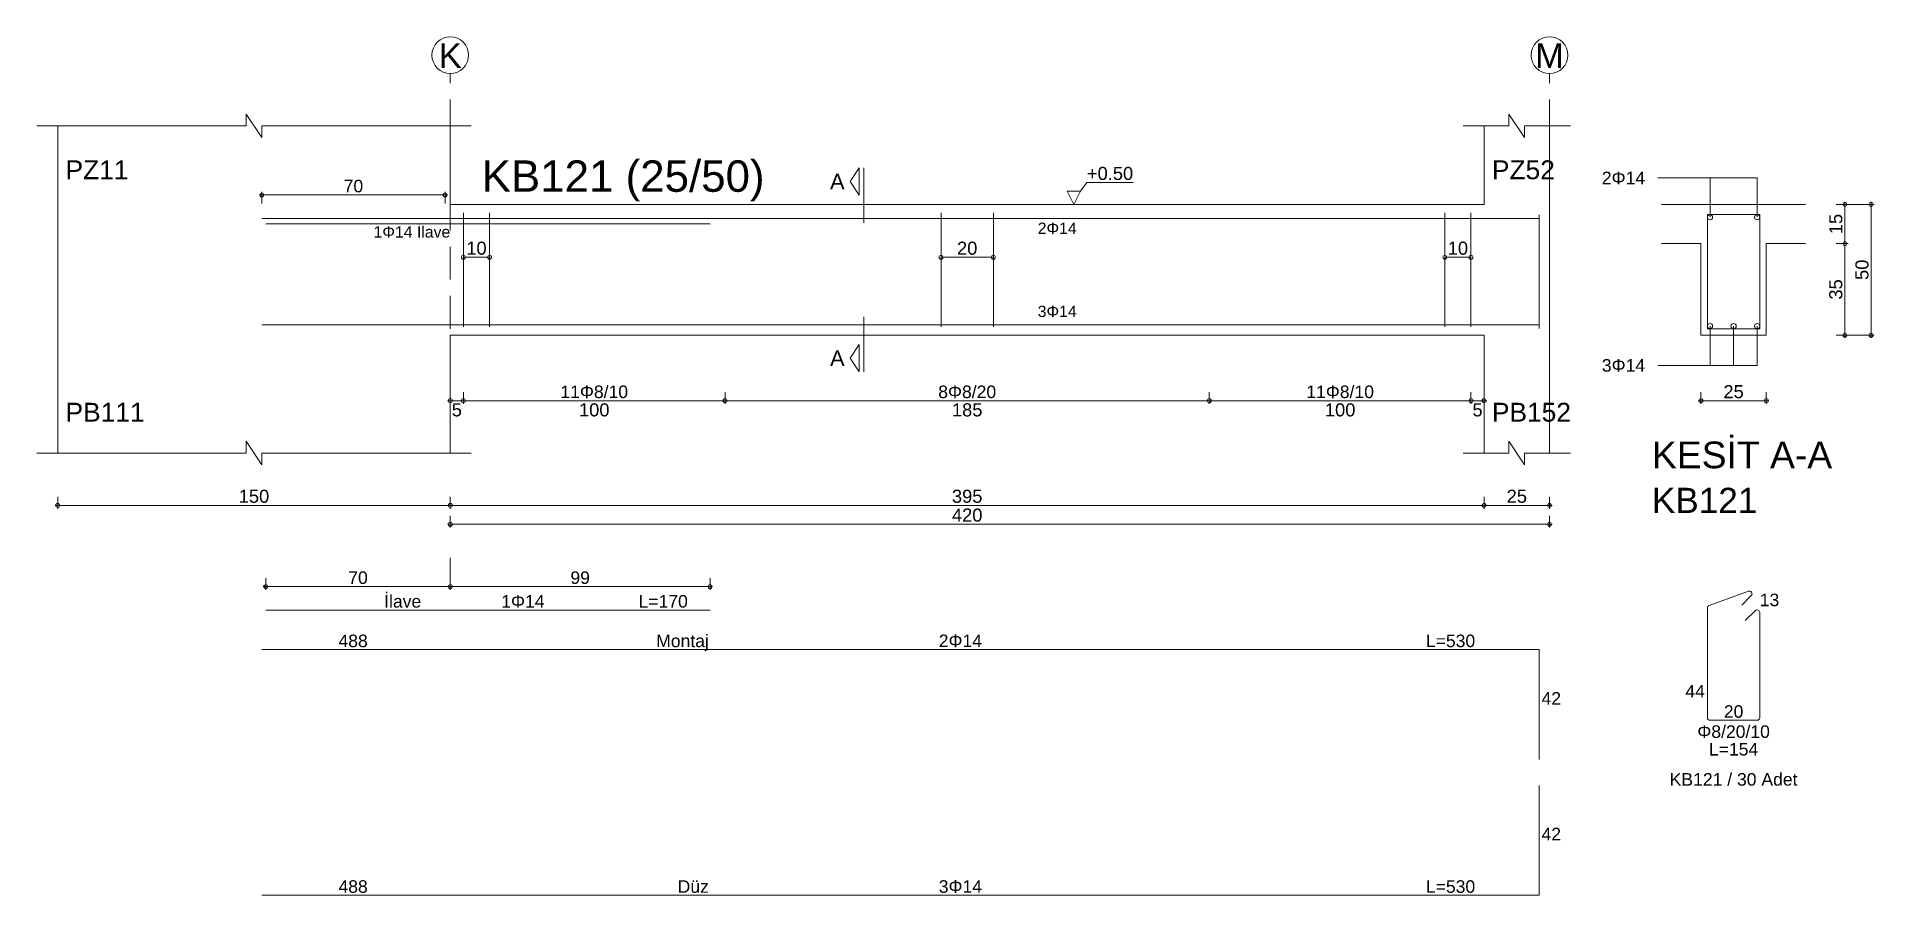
# Model space of a CAD drawing. Header units: millimetres. Extents: x 23801 to 80069, y 9628 to 14137.
# Drawn here: x 29998 to 31052, y 13501 to 13993 of the extents above; entities that cross this region are included whole.
import ezdxf

# ---------------------------------------------------------------- set-up
doc = ezdxf.new("R2010")
doc.units = ezdxf.units.MM
doc.linetypes.add('DASHDOT2', pattern=[12.7, 6.35, -3.175, 0, -3.175])
doc.linetypes.add('DASHED4', pattern=[18.75, 12.5, -6.25])
doc.layers.add('aks', color=251, linetype='DASHDOT2', lineweight=35)
for name, color, linetype in [('Donatı Topl. Uzun. Yazısı', 7, 'Continuous'), ('Donatı Uz. Yazısı', 7, 'Continuous'), ('Donatı Yazısı', 7, 'Continuous'), ('Donatı Çizgisi', 7, 'Continuous'), ('Kiriş', 7, 'Continuous'), ('Standart', 7, 'Continuous'), ('Ölçülendirme', 7, 'Continuous')]:
    doc.layers.add(name, color=color, linetype=linetype)
doc.styles.add('arial_1_18', font='arial.ttf', dxfattribs={"height": 0.2})

# ---------------------------------------------------------------- blocks, each defined once
blk = doc.blocks.new('IDE143Entity7350')
at = {"layer": 'aks', "color": 30, "linetype": 'DASHED4', "lineweight": 5}
for points in [[(4296.08, 2016.8), (4296.08, 2151.8)], [(4716.08, 2016.8), (4716.08, 2151.8)], [(4296.08, 1955.8), (4296.08, 1966.8)]]:
    blk.add_lwpolyline(points, dxfattribs=at)
at = {"layer": 'aks', "color": 1, "linetype": 'Continuous', "lineweight": 5}
for centre in [(4296.08, 2158.8), (4716.08, 2158.8)]:
    blk.add_circle(centre, 7, dxfattribs=at)
at = {"layer": 'Donatı Çizgisi', "color": 5, "linetype": 'Continuous', "lineweight": 5}
for points in [[(4224.08, 2096.4), (4712.08, 2096.4)], [(4225.58, 2094.4), (4395.33, 2094.4)], [(4301.08, 2055), (4301.08, 2098.6)], [(4311.08, 2055), (4311.08, 2098.6)], [(4483.58, 2055), (4483.58, 2098.6)], [(4503.58, 2055), (4503.58, 2098.6)], [(4676.08, 2055), (4676.08, 2098.6)], [(4686.08, 2055), (4686.08, 2098.6)], [(4712.08, 2054.4), (4712.08, 2097.8)], [(4776.42, 2054.3), (4776.42, 2097.9)], [(4776.42, 2097.9), (4796.42, 2097.9)], [(4796.42, 2054.3), (4796.42, 2097.9)], [(4224.08, 2055.8), (4712.08, 2055.8)], [(4776.42, 2054.3), (4796.42, 2054.3)], [(4777.09, 1948.54), (4792.09, 1954.01)], [(4789.52, 1948.69), (4793.16, 1952.33)], [(4225.58, 1946.8), (4395.33, 1946.8)], [(4776.42, 1905.72), (4776.42, 1947.59)], [(4790.9, 1942.78), (4794.68, 1946.56)], [(4796.42, 1905.72), (4796.42, 1945.84)], [(4224.08, 1931.7), (4712.08, 1931.7)], [(4712.08, 1889.7), (4712.08, 1931.7)], [(4777.44, 1904.7), (4795.4, 1904.7)], [(4712.08, 1837.85), (4712.08, 1879.85)], [(4224.08, 1837.85), (4712.08, 1837.85)]]:
    blk.add_lwpolyline(points, dxfattribs=at)
for centre in [(4777.42, 2096.9), (4795.42, 2096.9), (4777.42, 2055.3), (4786.42, 2055.3), (4795.42, 2055.3)]:
    blk.add_circle(centre, 1, dxfattribs=at)
for centre, start, end in [((4792.44, 1953.05), 315, 110), ((4777.44, 1947.59), 110, 180), ((4795.4, 1945.84), 0, 135), ((4777.44, 1905.72), 180, 270), ((4795.4, 1905.72), 270, 0)]:
    blk.add_arc(centre, 1.02, start, end, dxfattribs=at)
at = {"layer": 'Kiriş', "color": 1, "linetype": 'Continuous', "lineweight": 5}
for points in [[(4218.08, 2131.8), (4218.08, 2136.3)], [(4224.08, 2127.3), (4218.08, 2136.3)], [(4700.58, 2131.8), (4700.58, 2136.3)], [(4706.58, 2127.3), (4700.58, 2136.3)], [(4138.08, 2131.8), (4218.08, 2131.8)], [(4146.08, 2006.8), (4146.08, 2131.8)], [(4224.08, 2127.3), (4224.08, 2131.8)], [(4224.08, 2131.8), (4304.08, 2131.8)], [(4296.08, 2101.8), (4296.08, 2131.8)], [(4683.08, 2131.8), (4700.58, 2131.8)], [(4691.08, 2101.8), (4691.08, 2131.8)], [(4706.58, 2131.8), (4724.08, 2131.8)], [(4706.58, 2127.3), (4706.58, 2131.8)], [(4716.08, 2006.8), (4716.08, 2131.8)], [(4296.08, 2101.8), (4691.08, 2101.8)], [(4758.92, 2101.8), (4813.92, 2101.8)], [(4758.92, 2086.8), (4773.92, 2086.8)], [(4773.92, 2051.8), (4773.92, 2086.8)], [(4798.92, 2086.8), (4813.92, 2086.8)], [(4798.92, 2051.8), (4798.92, 2086.8)], [(4296.08, 2051.8), (4691.08, 2051.8)], [(4296.08, 2006.8), (4296.08, 2051.8)], [(4691.08, 2006.8), (4691.08, 2051.8)], [(4773.92, 2051.8), (4798.92, 2051.8)], [(4224.08, 2002.3), (4218.08, 2011.3)], [(4218.08, 2006.8), (4218.08, 2011.3)], [(4706.58, 2002.3), (4700.58, 2011.3)], [(4700.58, 2006.8), (4700.58, 2011.3)], [(4138.08, 2006.8), (4218.08, 2006.8)], [(4224.08, 2006.8), (4304.08, 2006.8)], [(4224.08, 2002.3), (4224.08, 2006.8)], [(4683.08, 2006.8), (4700.58, 2006.8)], [(4706.58, 2006.8), (4724.08, 2006.8)], [(4706.58, 2002.3), (4706.58, 2006.8)]]:
    blk.add_lwpolyline(points, dxfattribs=at)
at = {"layer": 'Ölçülendirme', "color": 1, "linetype": 'Continuous', "lineweight": 5}
for points in [[(4448.83, 2110.55), (4452.33, 2115.8)], [(4452.33, 2105.3), (4452.33, 2115.8)], [(4454.08, 2094.8), (4454.08, 2115.8)], [(4224.08, 2102.15), (4224.08, 2106.65)], [(4294.08, 2102.15), (4294.08, 2106.65)], [(4452.33, 2105.3), (4448.83, 2110.55)], [(4534.33, 2101.8), (4531.83, 2106.8)], [(4531.83, 2106.8), (4536.83, 2106.8)], [(4536.83, 2106.8), (4534.33, 2101.8)], [(4536.83, 2106.8), (4539.33, 2110.13)], [(4539.33, 2110.13), (4557.01, 2110.13)], [(4757.42, 2111.9), (4795.42, 2111.9)], [(4777.42, 2096.9), (4777.42, 2111.9)], [(4795.42, 2096.9), (4795.42, 2111.9)], [(4223.08, 2105.4), (4295.08, 2105.4)], [(4534.33, 2101.8), (4534.33, 2101.8)], [(4825.67, 2101.8), (4840.17, 2101.8)], [(4828.92, 2050.8), (4828.92, 2102.8)], [(4838.92, 2050.8), (4838.92, 2102.8)], [(4825.67, 2086.8), (4830.17, 2086.8)], [(4301.08, 2081.6), (4311.08, 2081.6)], [(4483.58, 2081.6), (4503.58, 2081.6)], [(4676.08, 2081.6), (4686.08, 2081.6)], [(4454.08, 2037.8), (4454.08, 2058.8)], [(4777.42, 2040.3), (4777.42, 2055.3)], [(4786.42, 2040.3), (4786.42, 2055.3)], [(4795.42, 2040.3), (4795.42, 2055.3)], [(4825.67, 2051.8), (4840.17, 2051.8)], [(4448.83, 2043.05), (4452.33, 2048.3)], [(4452.33, 2037.8), (4452.33, 2048.3)], [(4452.33, 2037.8), (4448.83, 2043.05)], [(4757.42, 2040.3), (4795.42, 2040.3)], [(4296.08, 2025.55), (4296.08, 2030.05)], [(4301.08, 2025.55), (4301.08, 2030.05)], [(4401.08, 2025.55), (4401.08, 2030.05)], [(4586.08, 2025.55), (4586.08, 2030.05)], [(4686.08, 2025.55), (4686.08, 2030.05)], [(4691.08, 2025.55), (4691.08, 2030.05)], [(4773.92, 2025.55), (4773.92, 2030.05)], [(4798.92, 2025.55), (4798.92, 2030.05)], [(4295.08, 2026.8), (4692.08, 2026.8)], [(4772.92, 2026.8), (4799.92, 2026.8)], [(4146.08, 1985.55), (4146.08, 1990.05)], [(4296.08, 1985.55), (4296.08, 1990.05)], [(4691.08, 1985.55), (4691.08, 1990.05)], [(4716.08, 1985.55), (4716.08, 1990.05)], [(4145.08, 1986.8), (4717.08, 1986.8)], [(4296.08, 1978.35), (4296.08, 1982.85)], [(4716.08, 1978.35), (4716.08, 1982.85)], [(4295.08, 1979.6), (4717.08, 1979.6)], [(4225.58, 1954.55), (4225.58, 1959.05)], [(4296.08, 1954.55), (4296.08, 1959.05)], [(4296.08, 1954.55), (4296.08, 1959.05)], [(4395.33, 1954.55), (4395.33, 1959.05)], [(4224.58, 1955.8), (4297.08, 1955.8)], [(4295.08, 1955.8), (4396.33, 1955.8)]]:
    blk.add_lwpolyline(points, dxfattribs=at)
for centre in [(4224.08, 2105.4), (4294.08, 2105.4), (4828.92, 2101.8), (4838.92, 2101.8), (4828.92, 2086.8), (4301.08, 2081.6), (4311.08, 2081.6), (4483.58, 2081.6), (4503.58, 2081.6), (4676.08, 2081.6), (4686.08, 2081.6), (4828.92, 2051.8), (4838.92, 2051.8), (4296.08, 2026.8), (4301.08, 2026.8), (4301.08, 2026.8), (4401.08, 2026.8), (4401.08, 2026.8), (4586.08, 2026.8), (4586.08, 2026.8), (4686.08, 2026.8), (4686.08, 2026.8), (4691.08, 2026.8), (4773.92, 2026.8), (4798.92, 2026.8), (4146.08, 1986.8), (4296.08, 1986.8), (4296.08, 1986.8), (4691.08, 1986.8), (4691.08, 1986.8), (4716.08, 1986.8), (4296.08, 1979.6), (4716.08, 1979.6), (4225.58, 1955.8), (4296.08, 1955.8), (4296.08, 1955.8), (4395.33, 1955.8)]:
    blk.add_circle(centre, 0.75, dxfattribs=at)
at = {"layer": 'aks', "color": 1, "linetype": 'Continuous', "lineweight": 5, "style": 'arial_1_18'}
for s, p in [('K', (4291.68, 2153.92)), ('M', (4710.58, 2153.92))]:
    blk.add_text(s, height=9.45, dxfattribs=at).set_placement(p)
at = {"layer": 'Donatı Topl. Uzun. Yazısı', "color": 1, "linetype": 'Continuous', "lineweight": 5, "style": 'arial_1_18'}
for s, p in [('L=170', (4368.01, 1947.76)), ('L=530', (4668.85, 1932.66)), ('L=154', (4777, 1891.26)), ('L=530', (4668.85, 1838.81))]:
    blk.add_text(s, height=4.8, dxfattribs=at).set_placement(p)
at = {"layer": 'Donatı Uz. Yazısı', "color": 1, "linetype": 'Continuous', "lineweight": 5, "style": 'arial_1_18'}
for s, p in [('13', (4796.42, 1948.3)), ('488', (4253.36, 1932.66)), ('44', (4768, 1913.42)), ('42', (4713.04, 1910.7)), ('20', (4782.69, 1905.66)), ('42', (4713.04, 1858.85)), ('488', (4253.36, 1838.81))]:
    blk.add_text(s, height=4.8, dxfattribs=at).set_placement(p)
at = {"layer": 'Donatı Yazısı', "color": 5, "linetype": 'Continuous', "lineweight": 5, "style": 'arial_1_18'}
for s, height, p in [('2Φ14', 4.8, (4736.08, 2109.5)), ('1Φ14 İlave', 4.32, (4266.77, 2089.12)), ('3Φ14', 4.8, (4736.08, 2037.9)), ('1Φ14', 4.8, (4315.55, 1947.76)), ('2Φ14', 4.8, (4482.72, 1932.66)), ('Φ8/20/10', 4.8, (4772.56, 1897.98)), ('KB121 / 30 Adet', 4.8, (4762, 1879.74)), ('3Φ14', 4.8, (4482.72, 1838.81))]:
    blk.add_text(s, height=height, dxfattribs=at).set_placement(p)
for s, p in [('2Φ14', (4520.54, 2090.52)), ('3Φ14', (4520.54, 2058.76))]:
    blk.add_text(s, height=4.32, rotation=360, dxfattribs=at).set_placement(p)
at = {"layer": 'Donatı Yazısı', "color": 1, "linetype": 'Continuous', "lineweight": 5, "style": 'arial_1_18'}
for s, p in [('İlave', (4270.83, 1947.76)), ('Montaj', (4374.75, 1932.66)), ('Düz', (4382.96, 1838.81))]:
    blk.add_text(s, height=4.8, dxfattribs=at).set_placement(p)
at = {"layer": 'Kiriş', "color": 1, "linetype": 'Continuous', "lineweight": 5, "style": 'arial_1_18'}
for s, height, p in [('PZ11', 7.2, (4149.08, 2111.4)), ('KB121 (25/50)', 12, (4308.08, 2106.6)), ('PZ52', 7.2, (4694.08, 2111.4)), ('PB111', 7.2, (4149.08, 2018.8)), ('PB152', 7.2, (4694.08, 2018.8)), ('KESİT A-A', 10.2, (4755.22, 2001)), ('KB121', 9.6, (4755.22, 1983.92))]:
    blk.add_text(s, height=height, dxfattribs=at).set_placement(p)
at = {"layer": 'Ölçülendirme', "color": 1, "linetype": 'Continuous', "lineweight": 5, "style": 'arial_1_18'}
for s, height, p in [('A', 5.95, (4441.19, 2107.57)), ('+0.50', 5, (4539.33, 2111.13)), ('70', 4.8, (4255.35, 2106.4)), ('A', 5.95, (4441.19, 2040.07)), ('25', 5, (4782.53, 2027.76)), ('5', 5, (4296.64, 2020.8)), ('100', 5, (4345.26, 2020.8)), ('185', 5, (4487.76, 2020.8)), ('100', 5, (4630.26, 2020.8)), ('5', 5, (4686.64, 2020.8)), ('150', 5, (4215.26, 1987.8)), ('395', 5, (4487.76, 1987.8)), ('25', 5, (4699.7, 1987.8)), ('420', 5, (4487.76, 1980.6))]:
    blk.add_text(s, height=height, dxfattribs=at).set_placement(p)
for s, rotation, p in [('15', 90, (4827.96, 2090.42)), ('10', 360, (4302.2, 2082.56)), ('20', 360, (4489.7, 2082.56)), ('10', 360, (4677.2, 2082.56)), ('50', 90, (4837.96, 2072.92)), ('35', 90, (4827.96, 2065.42))]:
    blk.add_text(s, height=5, rotation=rotation, dxfattribs=at).set_placement(p)
at = {"layer": 'Ölçülendirme', "color": 5, "linetype": 'Continuous', "lineweight": 5, "style": 'arial_1_18'}
for s, p in [('11Φ8/10', (4338.15, 2027.8)), ('8Φ8/20', (4482.52, 2027.8)), ('11Φ8/10', (4623.15, 2027.8)), ('70', (4257.1, 1956.8)), ('99', (4341.98, 1956.8))]:
    blk.add_text(s, height=4.8, dxfattribs=at).set_placement(p)

msp = doc.modelspace()

# ---------------------------------------------------------------- block references
at = {"layer": 'Standart', "xscale": 1.5, "yscale": 1.5, "zscale": 1.5}
msp.add_blockref('IDE143Entity7350', (23791.3, 10744), dxfattribs=at)

doc.saveas('drawing.dxf')
